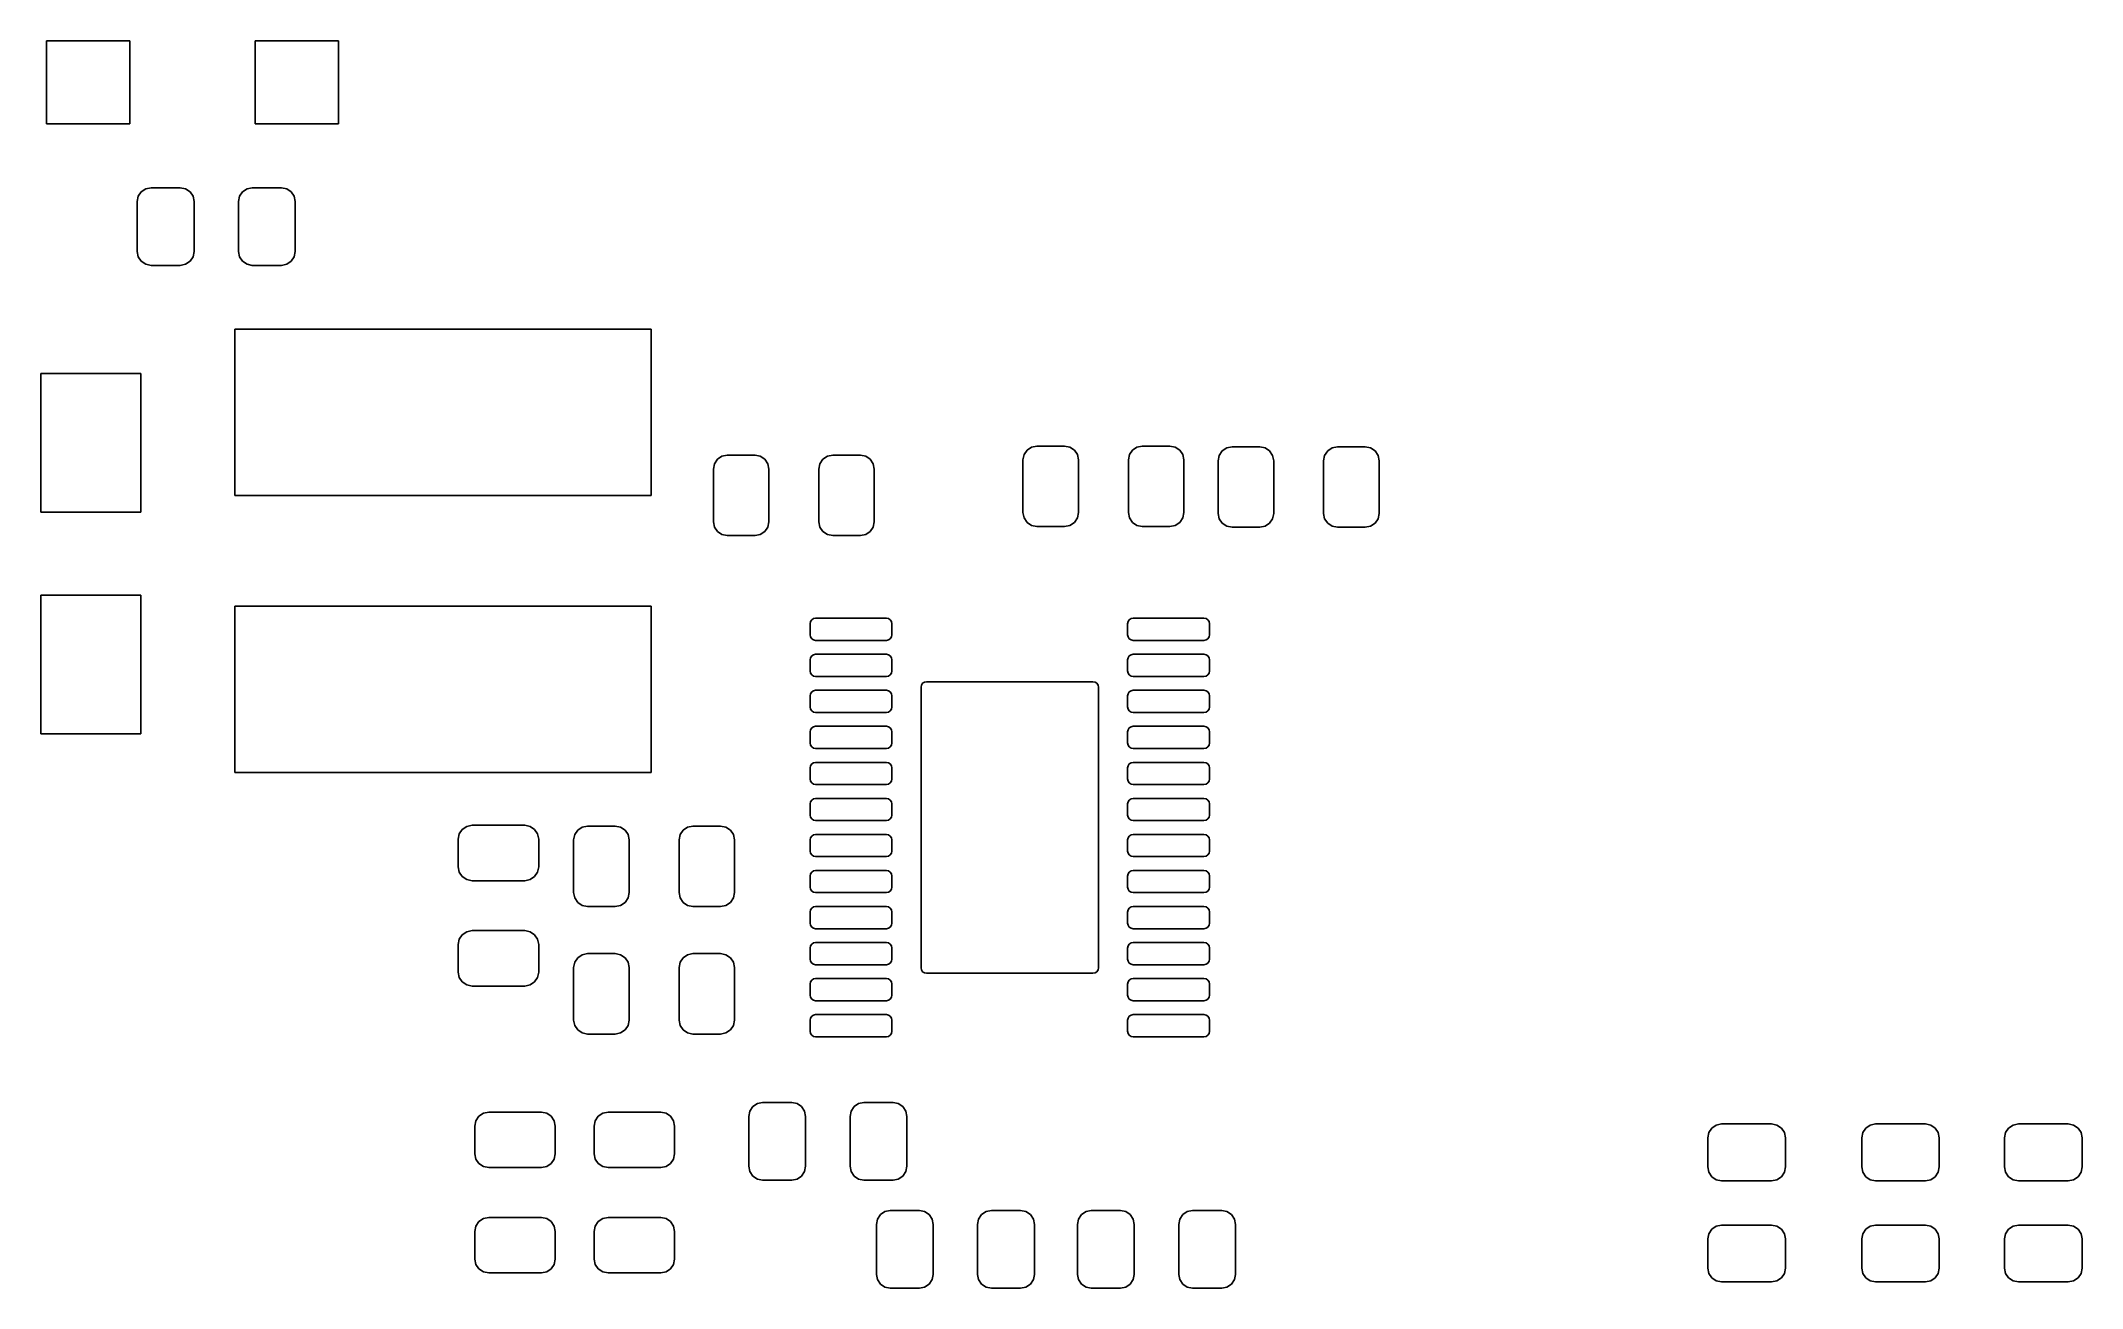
# Model space of a CAD drawing. Extents: x 0.29 to 1.74, y 0.5 to 1.39.
import ezdxf

# ---------------------------------------------------------------- set-up
doc = ezdxf.new("R2010")
doc.units = 0
doc.header["$MEASUREMENT"] = 0
doc.layers.add('BLACK', color=7, linetype='CONTINUOUS')

msp = doc.modelspace()

# ---------------------------------------------------------------- linework, layer by layer
at = {"layer": 'BLACK', "linetype": 'CONTINUOUS'}
for p, q in [((0.296457, 1.32874), (0.296457, 1.3878)), ((0.296457, 1.3878), (0.355512, 1.3878)), ((0.355512, 1.3878), (0.355512, 1.32874)), ((0.444488, 1.32874), (0.444488, 1.3878)), ((0.444488, 1.3878), (0.503543, 1.3878)), ((0.503543, 1.3878), (0.503543, 1.32874)), ((0.355512, 1.32874), (0.296457, 1.32874)), ((0.503543, 1.32874), (0.444488, 1.32874)), ((0.360728, 1.27362), (0.361478, 1.27739)), ((0.361478, 1.27739), (0.363611, 1.28058)), ((0.363611, 1.28058), (0.366804, 1.28272)), ((0.366804, 1.28272), (0.370571, 1.28346)), ((0.370571, 1.28346), (0.39124, 1.28346)), ((0.39124, 1.28346), (0.395007, 1.28272)), ((0.395007, 1.28272), (0.3982, 1.28058)), ((0.3982, 1.28058), (0.400333, 1.27739)), ((0.400333, 1.27739), (0.401083, 1.27362)), ((0.432579, 1.27362), (0.433328, 1.27739)), ((0.433328, 1.27739), (0.435462, 1.28058)), ((0.435462, 1.28058), (0.438655, 1.28272)), ((0.438655, 1.28272), (0.442421, 1.28346)), ((0.442421, 1.28346), (0.463091, 1.28346)), ((0.463091, 1.28346), (0.466857, 1.28272)), ((0.466857, 1.28272), (0.47005, 1.28058)), ((0.47005, 1.28058), (0.472184, 1.27739)), ((0.472184, 1.27739), (0.472933, 1.27362)), ((0.360728, 1.23819), (0.360728, 1.27362)), ((0.401083, 1.27362), (0.401083, 1.23819)), ((0.432579, 1.23819), (0.432579, 1.27362)), ((0.472933, 1.27362), (0.472933, 1.23819)), ((0.361478, 1.23442), (0.360728, 1.23819)), ((0.363611, 1.23123), (0.361478, 1.23442)), ((0.400333, 1.23442), (0.3982, 1.23123)), ((0.401083, 1.23819), (0.400333, 1.23442)), ((0.433328, 1.23442), (0.432579, 1.23819)), ((0.435462, 1.23123), (0.433328, 1.23442)), ((0.472184, 1.23442), (0.47005, 1.23123)), ((0.472933, 1.23819), (0.472184, 1.23442)), ((0.366804, 1.2291), (0.363611, 1.23123)), ((0.370571, 1.22835), (0.366804, 1.2291)), ((0.39124, 1.22835), (0.370571, 1.22835)), ((0.395007, 1.2291), (0.39124, 1.22835)), ((0.3982, 1.23123), (0.395007, 1.2291)), ((0.438655, 1.2291), (0.435462, 1.23123)), ((0.442421, 1.22835), (0.438655, 1.2291)), ((0.463091, 1.22835), (0.442421, 1.22835)), ((0.466857, 1.2291), (0.463091, 1.22835)), ((0.47005, 1.23123), (0.466857, 1.2291)), ((0.430118, 1.06496), (0.430118, 1.18307)), ((0.430118, 1.18307), (0.725394, 1.18307)), ((0.725394, 1.18307), (0.725394, 1.06496)), ((0.292323, 1.05315), (0.292323, 1.15157)), ((0.292323, 1.15157), (0.363189, 1.15157)), ((0.363189, 1.15157), (0.363189, 1.05315)), ((0.769685, 1.08366), (0.770434, 1.08743)), ((0.770434, 1.08743), (0.772568, 1.09062)), ((0.772568, 1.09062), (0.775761, 1.09275)), ((0.775761, 1.09275), (0.779528, 1.0935)), ((0.779528, 1.0935), (0.799213, 1.0935)), ((0.799213, 1.0935), (0.802979, 1.09275)), ((0.802979, 1.09275), (0.806172, 1.09062)), ((0.806172, 1.09062), (0.808306, 1.08743)), ((0.808306, 1.08743), (0.809055, 1.08366)), ((0.844488, 1.08366), (0.845237, 1.08743)), ((0.845237, 1.08743), (0.847371, 1.09062)), ((0.847371, 1.09062), (0.850564, 1.09275)), ((0.850564, 1.09275), (0.854331, 1.0935)), ((0.854331, 1.0935), (0.874016, 1.0935)), ((0.874016, 1.0935), (0.877782, 1.09275)), ((0.877782, 1.09275), (0.880975, 1.09062)), ((0.880975, 1.09062), (0.883109, 1.08743)), ((0.883109, 1.08743), (0.883858, 1.08366)), ((0.98937, 1.09016), (0.990119, 1.09392)), ((0.98937, 1.05276), (0.98937, 1.09016)), ((0.990119, 1.09392), (0.992253, 1.09712)), ((0.992253, 1.09712), (0.995446, 1.09925)), ((0.995446, 1.09925), (0.999213, 1.1)), ((0.999213, 1.1), (1.0189, 1.1)), ((1.0189, 1.1), (1.02266, 1.09925)), ((1.02266, 1.09925), (1.02586, 1.09712)), ((1.02586, 1.09712), (1.02799, 1.09392)), ((1.02799, 1.09392), (1.02874, 1.09016)), ((1.02874, 1.09016), (1.02874, 1.05276)), ((1.06417, 1.09016), (1.06492, 1.09392)), ((1.06417, 1.05276), (1.06417, 1.09016)), ((1.06492, 1.09392), (1.06706, 1.09712)), ((1.06706, 1.09712), (1.07025, 1.09925)), ((1.07025, 1.09925), (1.07402, 1.1)), ((1.07402, 1.1), (1.0937, 1.1)), ((1.0937, 1.1), (1.09747, 1.09925)), ((1.09747, 1.09925), (1.10066, 1.09712)), ((1.10066, 1.09712), (1.10279, 1.09392)), ((1.10279, 1.09392), (1.10354, 1.09016)), ((1.10354, 1.09016), (1.10354, 1.05276)), ((1.12795, 1.08957), (1.1287, 1.09333)), ((1.12795, 1.05217), (1.12795, 1.08957)), ((1.1287, 1.09333), (1.13084, 1.09653)), ((1.13084, 1.09653), (1.13403, 1.09866)), ((1.13403, 1.09866), (1.1378, 1.09941)), ((1.1378, 1.09941), (1.15748, 1.09941)), ((1.15748, 1.09941), (1.16125, 1.09866)), ((1.16125, 1.09866), (1.16444, 1.09653)), ((1.16444, 1.09653), (1.16657, 1.09333)), ((1.16657, 1.09333), (1.16732, 1.08957)), ((1.16732, 1.08957), (1.16732, 1.05217)), ((1.20276, 1.08957), (1.20351, 1.09333)), ((1.20276, 1.05217), (1.20276, 1.08957)), ((1.20351, 1.09333), (1.20564, 1.09653)), ((1.20564, 1.09653), (1.20883, 1.09866)), ((1.20883, 1.09866), (1.2126, 1.09941)), ((1.2126, 1.09941), (1.23228, 1.09941)), ((1.23228, 1.09941), (1.23605, 1.09866)), ((1.23605, 1.09866), (1.23924, 1.09653)), ((1.23924, 1.09653), (1.24138, 1.09333)), ((1.24138, 1.09333), (1.24213, 1.08957)), ((1.24213, 1.08957), (1.24213, 1.05217)), ((0.769685, 1.04626), (0.769685, 1.08366)), ((0.809055, 1.08366), (0.809055, 1.04626)), ((0.844488, 1.04626), (0.844488, 1.08366)), ((0.883858, 1.08366), (0.883858, 1.04626)), ((0.725394, 1.06496), (0.430118, 1.06496)), ((0.363189, 1.05315), (0.292323, 1.05315)), ((0.770434, 1.04249), (0.769685, 1.04626)), ((0.809055, 1.04626), (0.808306, 1.04249)), ((0.845237, 1.04249), (0.844488, 1.04626)), ((0.883858, 1.04626), (0.883109, 1.04249)), ((0.990119, 1.04899), (0.98937, 1.05276)), ((0.992253, 1.0458), (0.990119, 1.04899)), ((0.995446, 1.04366), (0.992253, 1.0458)), ((0.999213, 1.04291), (0.995446, 1.04366)), ((1.02266, 1.04366), (1.0189, 1.04291)), ((1.02586, 1.0458), (1.02266, 1.04366)), ((1.02799, 1.04899), (1.02586, 1.0458)), ((1.02874, 1.05276), (1.02799, 1.04899)), ((1.06492, 1.04899), (1.06417, 1.05276)), ((1.06706, 1.0458), (1.06492, 1.04899)), ((1.07025, 1.04366), (1.06706, 1.0458)), ((1.07402, 1.04291), (1.07025, 1.04366)), ((1.09747, 1.04366), (1.0937, 1.04291)), ((1.10066, 1.0458), (1.09747, 1.04366)), ((1.10279, 1.04899), (1.10066, 1.0458)), ((1.10354, 1.05276), (1.10279, 1.04899)), ((1.1287, 1.0484), (1.12795, 1.05217)), ((1.13084, 1.04521), (1.1287, 1.0484)), ((1.13403, 1.04307), (1.13084, 1.04521)), ((1.16444, 1.04521), (1.16125, 1.04307)), ((1.16657, 1.0484), (1.16444, 1.04521)), ((1.16732, 1.05217), (1.16657, 1.0484)), ((1.20351, 1.0484), (1.20276, 1.05217)), ((1.20564, 1.04521), (1.20351, 1.0484)), ((1.20883, 1.04307), (1.20564, 1.04521)), ((1.23924, 1.04521), (1.23605, 1.04307)), ((1.24138, 1.0484), (1.23924, 1.04521)), ((1.24213, 1.05217), (1.24138, 1.0484)), ((0.772568, 1.0393), (0.770434, 1.04249)), ((0.775761, 1.03717), (0.772568, 1.0393)), ((0.779528, 1.03642), (0.775761, 1.03717)), ((0.799213, 1.03642), (0.779528, 1.03642)), ((0.802979, 1.03717), (0.799213, 1.03642)), ((0.806172, 1.0393), (0.802979, 1.03717)), ((0.808306, 1.04249), (0.806172, 1.0393)), ((0.847371, 1.0393), (0.845237, 1.04249)), ((0.850564, 1.03717), (0.847371, 1.0393)), ((0.854331, 1.03642), (0.850564, 1.03717)), ((0.874016, 1.03642), (0.854331, 1.03642)), ((0.877782, 1.03717), (0.874016, 1.03642)), ((0.880975, 1.0393), (0.877782, 1.03717)), ((0.883109, 1.04249), (0.880975, 1.0393)), ((1.0189, 1.04291), (0.999213, 1.04291)), ((1.0937, 1.04291), (1.07402, 1.04291)), ((1.1378, 1.04232), (1.13403, 1.04307)), ((1.15748, 1.04232), (1.1378, 1.04232)), ((1.16125, 1.04307), (1.15748, 1.04232)), ((1.2126, 1.04232), (1.20883, 1.04307)), ((1.23228, 1.04232), (1.2126, 1.04232)), ((1.23605, 1.04307), (1.23228, 1.04232)), ((0.292323, 0.895669), (0.292323, 0.994094)), ((0.292323, 0.994094), (0.363189, 0.994094)), ((0.363189, 0.994094), (0.363189, 0.895669)), ((0.430118, 0.86811), (0.430118, 0.98622)), ((0.430118, 0.98622), (0.725394, 0.98622)), ((0.725394, 0.98622), (0.725394, 0.86811)), ((0.838287, 0.973819), (0.838587, 0.975326)), ((0.838287, 0.965945), (0.838287, 0.973819)), ((0.838587, 0.975326), (0.839441, 0.976603)), ((0.839441, 0.976603), (0.840718, 0.977456)), ((0.840718, 0.977456), (0.842224, 0.977756)), ((0.842224, 0.977756), (0.892421, 0.977756)), ((0.892421, 0.977756), (0.893928, 0.977456)), ((0.893928, 0.977456), (0.895205, 0.976603)), ((0.895205, 0.976603), (0.896059, 0.975326)), ((0.896059, 0.975326), (0.896358, 0.973819)), ((0.896358, 0.973819), (0.896358, 0.965945)), ((1.06368, 0.973819), (1.06398, 0.975326)), ((1.06368, 0.965945), (1.06368, 0.973819)), ((1.06398, 0.975326), (1.06483, 0.976603)), ((1.06483, 0.976603), (1.06611, 0.977456)), ((1.06611, 0.977456), (1.06762, 0.977756)), ((1.06762, 0.977756), (1.11781, 0.977756)), ((1.11781, 0.977756), (1.11932, 0.977456)), ((1.11932, 0.977456), (1.1206, 0.976603)), ((1.1206, 0.976603), (1.12145, 0.975326)), ((1.12145, 0.975326), (1.12175, 0.973819)), ((1.12175, 0.973819), (1.12175, 0.965945)), ((0.838587, 0.964438), (0.838287, 0.965945)), ((0.839441, 0.963161), (0.838587, 0.964438)), ((0.840718, 0.962308), (0.839441, 0.963161)), ((0.842224, 0.962008), (0.840718, 0.962308)), ((0.892421, 0.962008), (0.842224, 0.962008)), ((0.893928, 0.962308), (0.892421, 0.962008)), ((0.895205, 0.963161), (0.893928, 0.962308)), ((0.896059, 0.964438), (0.895205, 0.963161)), ((0.896358, 0.965945), (0.896059, 0.964438)), ((1.06398, 0.964438), (1.06368, 0.965945)), ((1.06483, 0.963161), (1.06398, 0.964438)), ((1.06611, 0.962308), (1.06483, 0.963161)), ((1.06762, 0.962008), (1.06611, 0.962308)), ((1.11781, 0.962008), (1.06762, 0.962008)), ((1.11932, 0.962308), (1.11781, 0.962008)), ((1.1206, 0.963161), (1.11932, 0.962308)), ((1.12145, 0.964438), (1.1206, 0.963161)), ((1.12175, 0.965945), (1.12145, 0.964438)), ((0.838287, 0.948228), (0.838587, 0.949735)), ((0.838287, 0.940354), (0.838287, 0.948228)), ((0.838587, 0.949735), (0.839441, 0.951012)), ((0.839441, 0.951012), (0.840718, 0.951866)), ((0.840718, 0.951866), (0.842224, 0.952165)), ((0.842224, 0.952165), (0.892421, 0.952165)), ((0.892421, 0.952165), (0.893928, 0.951866)), ((0.893928, 0.951866), (0.895205, 0.951012)), ((0.895205, 0.951012), (0.896059, 0.949735)), ((0.896059, 0.949735), (0.896358, 0.948228)), ((0.896358, 0.948228), (0.896358, 0.940354)), ((1.06368, 0.948228), (1.06398, 0.949735)), ((1.06368, 0.940354), (1.06368, 0.948228)), ((1.06398, 0.949735), (1.06483, 0.951012)), ((1.06483, 0.951012), (1.06611, 0.951866)), ((1.06611, 0.951866), (1.06762, 0.952165)), ((1.06762, 0.952165), (1.11781, 0.952165)), ((1.11781, 0.952165), (1.11932, 0.951866)), ((1.11932, 0.951866), (1.1206, 0.951012)), ((1.1206, 0.951012), (1.12145, 0.949735)), ((1.12145, 0.949735), (1.12175, 0.948228)), ((1.12175, 0.948228), (1.12175, 0.940354)), ((0.838587, 0.938848), (0.838287, 0.940354)), ((0.839441, 0.93757), (0.838587, 0.938848)), ((0.840718, 0.936717), (0.839441, 0.93757)), ((0.842224, 0.936417), (0.840718, 0.936717)), ((0.892421, 0.936417), (0.842224, 0.936417)), ((0.893928, 0.936717), (0.892421, 0.936417)), ((0.895205, 0.93757), (0.893928, 0.936717)), ((0.896059, 0.938848), (0.895205, 0.93757)), ((0.896358, 0.940354), (0.896059, 0.938848)), ((0.917028, 0.92874), (0.917327, 0.930247)), ((0.917028, 0.729528), (0.917028, 0.92874)), ((0.917327, 0.930247), (0.918181, 0.931524)), ((0.918181, 0.931524), (0.919458, 0.932377)), ((0.919458, 0.932377), (0.920965, 0.932677)), ((0.920965, 0.932677), (1.03907, 0.932677)), ((1.03907, 0.932677), (1.04058, 0.932377)), ((1.04058, 0.932377), (1.04186, 0.931524)), ((1.04186, 0.931524), (1.04271, 0.930247)), ((1.04271, 0.930247), (1.04301, 0.92874)), ((1.04301, 0.92874), (1.04301, 0.729528)), ((1.06398, 0.938848), (1.06368, 0.940354)), ((1.06483, 0.93757), (1.06398, 0.938848)), ((1.06611, 0.936717), (1.06483, 0.93757)), ((1.06762, 0.936417), (1.06611, 0.936717)), ((1.11781, 0.936417), (1.06762, 0.936417)), ((1.11932, 0.936717), (1.11781, 0.936417)), ((1.1206, 0.93757), (1.11932, 0.936717)), ((1.12145, 0.938848), (1.1206, 0.93757)), ((1.12175, 0.940354), (1.12145, 0.938848)), ((0.838287, 0.922638), (0.838587, 0.924144)), ((0.838287, 0.914764), (0.838287, 0.922638)), ((0.838587, 0.913257), (0.838287, 0.914764)), ((0.838587, 0.924144), (0.839441, 0.925422)), ((0.839441, 0.91198), (0.838587, 0.913257)), ((0.839441, 0.925422), (0.840718, 0.926275)), ((0.840718, 0.926275), (0.842224, 0.926575)), ((0.842224, 0.926575), (0.892421, 0.926575)), ((0.892421, 0.926575), (0.893928, 0.926275)), ((0.893928, 0.926275), (0.895205, 0.925422)), ((0.895205, 0.925422), (0.896059, 0.924144)), ((0.896059, 0.913257), (0.895205, 0.91198)), ((0.896059, 0.924144), (0.896358, 0.922638)), ((0.896358, 0.914764), (0.896059, 0.913257)), ((0.896358, 0.922638), (0.896358, 0.914764)), ((1.06368, 0.922638), (1.06398, 0.924144)), ((1.06368, 0.914764), (1.06368, 0.922638)), ((1.06398, 0.913257), (1.06368, 0.914764)), ((1.06398, 0.924144), (1.06483, 0.925422)), ((1.06483, 0.91198), (1.06398, 0.913257)), ((1.06483, 0.925422), (1.06611, 0.926275)), ((1.06611, 0.926275), (1.06762, 0.926575)), ((1.06762, 0.926575), (1.11781, 0.926575)), ((1.11781, 0.926575), (1.11932, 0.926275)), ((1.11932, 0.926275), (1.1206, 0.925422)), ((1.1206, 0.925422), (1.12145, 0.924144)), ((1.12145, 0.913257), (1.1206, 0.91198)), ((1.12145, 0.924144), (1.12175, 0.922638)), ((1.12175, 0.914764), (1.12145, 0.913257)), ((1.12175, 0.922638), (1.12175, 0.914764)), ((0.838287, 0.897047), (0.838587, 0.898554)), ((0.838587, 0.898554), (0.839441, 0.899831)), ((0.840718, 0.911126), (0.839441, 0.91198)), ((0.839441, 0.899831), (0.840718, 0.900685)), ((0.842224, 0.910827), (0.840718, 0.911126)), ((0.840718, 0.900685), (0.842224, 0.900984)), ((0.892421, 0.910827), (0.842224, 0.910827)), ((0.842224, 0.900984), (0.892421, 0.900984)), ((0.893928, 0.911126), (0.892421, 0.910827)), ((0.892421, 0.900984), (0.893928, 0.900685)), ((0.895205, 0.91198), (0.893928, 0.911126)), ((0.893928, 0.900685), (0.895205, 0.899831)), ((0.895205, 0.899831), (0.896059, 0.898554)), ((0.896059, 0.898554), (0.896358, 0.897047)), ((1.06368, 0.897047), (1.06398, 0.898554)), ((1.06398, 0.898554), (1.06483, 0.899831)), ((1.06611, 0.911126), (1.06483, 0.91198)), ((1.06483, 0.899831), (1.06611, 0.900685)), ((1.06762, 0.910827), (1.06611, 0.911126)), ((1.06611, 0.900685), (1.06762, 0.900984)), ((1.11781, 0.910827), (1.06762, 0.910827)), ((1.06762, 0.900984), (1.11781, 0.900984)), ((1.11932, 0.911126), (1.11781, 0.910827)), ((1.11781, 0.900984), (1.11932, 0.900685)), ((1.1206, 0.91198), (1.11932, 0.911126)), ((1.11932, 0.900685), (1.1206, 0.899831)), ((1.1206, 0.899831), (1.12145, 0.898554)), ((1.12145, 0.898554), (1.12175, 0.897047)), ((0.363189, 0.895669), (0.292323, 0.895669)), ((0.838287, 0.889173), (0.838287, 0.897047)), ((0.838587, 0.887667), (0.838287, 0.889173)), ((0.839441, 0.886389), (0.838587, 0.887667)), ((0.840718, 0.885536), (0.839441, 0.886389)), ((0.842224, 0.885236), (0.840718, 0.885536)), ((0.892421, 0.885236), (0.842224, 0.885236)), ((0.893928, 0.885536), (0.892421, 0.885236)), ((0.895205, 0.886389), (0.893928, 0.885536)), ((0.896059, 0.887667), (0.895205, 0.886389)), ((0.896358, 0.889173), (0.896059, 0.887667)), ((0.896358, 0.897047), (0.896358, 0.889173)), ((1.06368, 0.889173), (1.06368, 0.897047)), ((1.06398, 0.887667), (1.06368, 0.889173)), ((1.06483, 0.886389), (1.06398, 0.887667)), ((1.06611, 0.885536), (1.06483, 0.886389)), ((1.06762, 0.885236), (1.06611, 0.885536)), ((1.11781, 0.885236), (1.06762, 0.885236)), ((1.11932, 0.885536), (1.11781, 0.885236)), ((1.1206, 0.886389), (1.11932, 0.885536)), ((1.12145, 0.887667), (1.1206, 0.886389)), ((1.12175, 0.889173), (1.12145, 0.887667)), ((1.12175, 0.897047), (1.12175, 0.889173)), ((0.838287, 0.871457), (0.838587, 0.872963)), ((0.838287, 0.863583), (0.838287, 0.871457)), ((0.838587, 0.872963), (0.839441, 0.874241)), ((0.839441, 0.874241), (0.840718, 0.875094)), ((0.840718, 0.875094), (0.842224, 0.875394)), ((0.842224, 0.875394), (0.892421, 0.875394)), ((0.892421, 0.875394), (0.893928, 0.875094)), ((0.893928, 0.875094), (0.895205, 0.874241)), ((0.895205, 0.874241), (0.896059, 0.872963)), ((0.896059, 0.872963), (0.896358, 0.871457)), ((0.896358, 0.871457), (0.896358, 0.863583)), ((1.06368, 0.871457), (1.06398, 0.872963)), ((1.06368, 0.863583), (1.06368, 0.871457)), ((1.06398, 0.872963), (1.06483, 0.874241)), ((1.06483, 0.874241), (1.06611, 0.875094)), ((1.06611, 0.875094), (1.06762, 0.875394)), ((1.06762, 0.875394), (1.11781, 0.875394)), ((1.11781, 0.875394), (1.11932, 0.875094)), ((1.11932, 0.875094), (1.1206, 0.874241)), ((1.1206, 0.874241), (1.12145, 0.872963)), ((1.12145, 0.872963), (1.12175, 0.871457)), ((1.12175, 0.871457), (1.12175, 0.863583)), ((0.725394, 0.86811), (0.430118, 0.86811)), ((0.838587, 0.862076), (0.838287, 0.863583)), ((0.839441, 0.860799), (0.838587, 0.862076)), ((0.840718, 0.859945), (0.839441, 0.860799)), ((0.842224, 0.859646), (0.840718, 0.859945)), ((0.892421, 0.859646), (0.842224, 0.859646)), ((0.893928, 0.859945), (0.892421, 0.859646)), ((0.895205, 0.860799), (0.893928, 0.859945)), ((0.896059, 0.862076), (0.895205, 0.860799)), ((0.896358, 0.863583), (0.896059, 0.862076)), ((1.06398, 0.862076), (1.06368, 0.863583)), ((1.06483, 0.860799), (1.06398, 0.862076)), ((1.06611, 0.859945), (1.06483, 0.860799)), ((1.06762, 0.859646), (1.06611, 0.859945)), ((1.11781, 0.859646), (1.06762, 0.859646)), ((1.11932, 0.859945), (1.11781, 0.859646)), ((1.1206, 0.860799), (1.11932, 0.859945)), ((1.12145, 0.862076), (1.1206, 0.860799)), ((1.12175, 0.863583), (1.12145, 0.862076)), ((0.838287, 0.845866), (0.838587, 0.847373)), ((0.838287, 0.837992), (0.838287, 0.845866)), ((0.838587, 0.847373), (0.839441, 0.84865)), ((0.839441, 0.84865), (0.840718, 0.849503)), ((0.840718, 0.849503), (0.842224, 0.849803)), ((0.842224, 0.849803), (0.892421, 0.849803)), ((0.892421, 0.849803), (0.893928, 0.849503)), ((0.893928, 0.849503), (0.895205, 0.84865)), ((0.895205, 0.84865), (0.896059, 0.847373)), ((0.896059, 0.847373), (0.896358, 0.845866)), ((0.896358, 0.845866), (0.896358, 0.837992)), ((1.06368, 0.845866), (1.06398, 0.847373)), ((1.06368, 0.837992), (1.06368, 0.845866)), ((1.06398, 0.847373), (1.06483, 0.84865)), ((1.06483, 0.84865), (1.06611, 0.849503)), ((1.06611, 0.849503), (1.06762, 0.849803)), ((1.06762, 0.849803), (1.11781, 0.849803)), ((1.11781, 0.849803), (1.11932, 0.849503)), ((1.11932, 0.849503), (1.1206, 0.84865)), ((1.1206, 0.84865), (1.12145, 0.847373)), ((1.12145, 0.847373), (1.12175, 0.845866)), ((1.12175, 0.845866), (1.12175, 0.837992)), ((0.589332, 0.824633), (0.591465, 0.827826)), ((0.591465, 0.827826), (0.594659, 0.829959)), ((0.594659, 0.829959), (0.598425, 0.830709)), ((0.598425, 0.830709), (0.635827, 0.830709)), ((0.635827, 0.830709), (0.639593, 0.829959)), ((0.639593, 0.829959), (0.642786, 0.827826)), ((0.642786, 0.827826), (0.64492, 0.824633)), ((0.671222, 0.824042), (0.673355, 0.827235)), ((0.673355, 0.827235), (0.676548, 0.829369)), ((0.676548, 0.829369), (0.680315, 0.830118)), ((0.680315, 0.830118), (0.7, 0.830118)), ((0.7, 0.830118), (0.703767, 0.829369)), ((0.703767, 0.829369), (0.70696, 0.827235)), ((0.70696, 0.827235), (0.709093, 0.824042)), ((0.746025, 0.824042), (0.748158, 0.827235)), ((0.748158, 0.827235), (0.751352, 0.829369)), ((0.751352, 0.829369), (0.755118, 0.830118)), ((0.755118, 0.830118), (0.774803, 0.830118)), ((0.774803, 0.830118), (0.77857, 0.829369)), ((0.77857, 0.829369), (0.781763, 0.827235)), ((0.781763, 0.827235), (0.783896, 0.824042)), ((0.838587, 0.836486), (0.838287, 0.837992)), ((0.839441, 0.835208), (0.838587, 0.836486)), ((0.840718, 0.834355), (0.839441, 0.835208)), ((0.842224, 0.834055), (0.840718, 0.834355)), ((0.892421, 0.834055), (0.842224, 0.834055)), ((0.893928, 0.834355), (0.892421, 0.834055)), ((0.895205, 0.835208), (0.893928, 0.834355)), ((0.896059, 0.836486), (0.895205, 0.835208)), ((0.896358, 0.837992), (0.896059, 0.836486)), ((1.06398, 0.836486), (1.06368, 0.837992)), ((1.06483, 0.835208), (1.06398, 0.836486)), ((1.06611, 0.834355), (1.06483, 0.835208)), ((1.06762, 0.834055), (1.06611, 0.834355)), ((1.11781, 0.834055), (1.06762, 0.834055)), ((1.11932, 0.834355), (1.11781, 0.834055)), ((1.1206, 0.835208), (1.11932, 0.834355)), ((1.12145, 0.836486), (1.1206, 0.835208)), ((1.12175, 0.837992), (1.12145, 0.836486)), ((0.588583, 0.820866), (0.589332, 0.824633)), ((0.588583, 0.801181), (0.588583, 0.820866)), ((0.64492, 0.824633), (0.645669, 0.820866)), ((0.645669, 0.820866), (0.645669, 0.801181)), ((0.670472, 0.820276), (0.671222, 0.824042)), ((0.670472, 0.782874), (0.670472, 0.820276)), ((0.709093, 0.824042), (0.709843, 0.820276)), ((0.709843, 0.820276), (0.709843, 0.782874)), ((0.745276, 0.820276), (0.746025, 0.824042)), ((0.745276, 0.782874), (0.745276, 0.820276)), ((0.783896, 0.824042), (0.784646, 0.820276)), ((0.784646, 0.820276), (0.784646, 0.782874)), ((0.838287, 0.820276), (0.838587, 0.821782)), ((0.838287, 0.812402), (0.838287, 0.820276)), ((0.838587, 0.810895), (0.838287, 0.812402)), ((0.838587, 0.821782), (0.839441, 0.823059)), ((0.839441, 0.823059), (0.840718, 0.823913)), ((0.840718, 0.823913), (0.842224, 0.824213)), ((0.842224, 0.824213), (0.892421, 0.824213)), ((0.892421, 0.824213), (0.893928, 0.823913)), ((0.893928, 0.823913), (0.895205, 0.823059)), ((0.895205, 0.823059), (0.896059, 0.821782)), ((0.896059, 0.821782), (0.896358, 0.820276)), ((0.896358, 0.812402), (0.896059, 0.810895)), ((0.896358, 0.820276), (0.896358, 0.812402)), ((1.06368, 0.820276), (1.06398, 0.821782)), ((1.06368, 0.812402), (1.06368, 0.820276)), ((1.06398, 0.810895), (1.06368, 0.812402)), ((1.06398, 0.821782), (1.06483, 0.823059)), ((1.06483, 0.823059), (1.06611, 0.823913)), ((1.06611, 0.823913), (1.06762, 0.824213)), ((1.06762, 0.824213), (1.11781, 0.824213)), ((1.11781, 0.824213), (1.11932, 0.823913)), ((1.11932, 0.823913), (1.1206, 0.823059)), ((1.1206, 0.823059), (1.12145, 0.821782)), ((1.12145, 0.821782), (1.12175, 0.820276)), ((1.12175, 0.812402), (1.12145, 0.810895)), ((1.12175, 0.820276), (1.12175, 0.812402)), ((0.589332, 0.797415), (0.588583, 0.801181)), ((0.591465, 0.794221), (0.589332, 0.797415)), ((0.64492, 0.797415), (0.642786, 0.794221)), ((0.645669, 0.801181), (0.64492, 0.797415)), ((0.839441, 0.809618), (0.838587, 0.810895)), ((0.838587, 0.796192), (0.839441, 0.797469)), ((0.840718, 0.808764), (0.839441, 0.809618)), ((0.839441, 0.797469), (0.840718, 0.798322)), ((0.842224, 0.808465), (0.840718, 0.808764)), ((0.840718, 0.798322), (0.842224, 0.798622)), ((0.892421, 0.808465), (0.842224, 0.808465)), ((0.842224, 0.798622), (0.892421, 0.798622)), ((0.893928, 0.808764), (0.892421, 0.808465)), ((0.892421, 0.798622), (0.893928, 0.798322)), ((0.895205, 0.809618), (0.893928, 0.808764)), ((0.893928, 0.798322), (0.895205, 0.797469)), ((0.896059, 0.810895), (0.895205, 0.809618)), ((0.895205, 0.797469), (0.896059, 0.796192)), ((1.06483, 0.809618), (1.06398, 0.810895)), ((1.06398, 0.796192), (1.06483, 0.797469)), ((1.06611, 0.808764), (1.06483, 0.809618)), ((1.06483, 0.797469), (1.06611, 0.798322)), ((1.06762, 0.808465), (1.06611, 0.808764)), ((1.06611, 0.798322), (1.06762, 0.798622)), ((1.11781, 0.808465), (1.06762, 0.808465)), ((1.06762, 0.798622), (1.11781, 0.798622)), ((1.11932, 0.808764), (1.11781, 0.808465)), ((1.11781, 0.798622), (1.11932, 0.798322)), ((1.1206, 0.809618), (1.11932, 0.808764)), ((1.11932, 0.798322), (1.1206, 0.797469)), ((1.12145, 0.810895), (1.1206, 0.809618)), ((1.1206, 0.797469), (1.12145, 0.796192)), ((0.594659, 0.792088), (0.591465, 0.794221)), ((0.598425, 0.791339), (0.594659, 0.792088)), ((0.635827, 0.791339), (0.598425, 0.791339)), ((0.639593, 0.792088), (0.635827, 0.791339)), ((0.642786, 0.794221), (0.639593, 0.792088)), ((0.671222, 0.779107), (0.670472, 0.782874)), ((0.709843, 0.782874), (0.709093, 0.779107)), ((0.746025, 0.779107), (0.745276, 0.782874)), ((0.784646, 0.782874), (0.783896, 0.779107)), ((0.838287, 0.794685), (0.838587, 0.796192)), ((0.838287, 0.786811), (0.838287, 0.794685)), ((0.838587, 0.785304), (0.838287, 0.786811)), ((0.839441, 0.784027), (0.838587, 0.785304)), ((0.840718, 0.783174), (0.839441, 0.784027)), ((0.842224, 0.782874), (0.840718, 0.783174)), ((0.892421, 0.782874), (0.842224, 0.782874)), ((0.893928, 0.783174), (0.892421, 0.782874)), ((0.895205, 0.784027), (0.893928, 0.783174)), ((0.896059, 0.785304), (0.895205, 0.784027)), ((0.896059, 0.796192), (0.896358, 0.794685)), ((0.896358, 0.786811), (0.896059, 0.785304)), ((0.896358, 0.794685), (0.896358, 0.786811)), ((1.06368, 0.794685), (1.06398, 0.796192)), ((1.06368, 0.786811), (1.06368, 0.794685)), ((1.06398, 0.785304), (1.06368, 0.786811)), ((1.06483, 0.784027), (1.06398, 0.785304)), ((1.06611, 0.783174), (1.06483, 0.784027)), ((1.06762, 0.782874), (1.06611, 0.783174)), ((1.11781, 0.782874), (1.06762, 0.782874)), ((1.11932, 0.783174), (1.11781, 0.782874)), ((1.1206, 0.784027), (1.11932, 0.783174)), ((1.12145, 0.785304), (1.1206, 0.784027)), ((1.12145, 0.796192), (1.12175, 0.794685)), ((1.12175, 0.786811), (1.12145, 0.785304)), ((1.12175, 0.794685), (1.12175, 0.786811)), ((0.673355, 0.775914), (0.671222, 0.779107)), ((0.676548, 0.773781), (0.673355, 0.775914)), ((0.680315, 0.773031), (0.676548, 0.773781)), ((0.7, 0.773031), (0.680315, 0.773031)), ((0.703767, 0.773781), (0.7, 0.773031)), ((0.70696, 0.775914), (0.703767, 0.773781)), ((0.709093, 0.779107), (0.70696, 0.775914)), ((0.748158, 0.775914), (0.746025, 0.779107)), ((0.751352, 0.773781), (0.748158, 0.775914)), ((0.755118, 0.773031), (0.751352, 0.773781)), ((0.774803, 0.773031), (0.755118, 0.773031)), ((0.77857, 0.773781), (0.774803, 0.773031)), ((0.781763, 0.775914), (0.77857, 0.773781)), ((0.783896, 0.779107), (0.781763, 0.775914)), ((0.838287, 0.769094), (0.838587, 0.770601)), ((0.838287, 0.76122), (0.838287, 0.769094)), ((0.838587, 0.770601), (0.839441, 0.771878)), ((0.839441, 0.771878), (0.840718, 0.772732)), ((0.840718, 0.772732), (0.842224, 0.773031)), ((0.842224, 0.773031), (0.892421, 0.773031)), ((0.892421, 0.773031), (0.893928, 0.772732)), ((0.893928, 0.772732), (0.895205, 0.771878)), ((0.895205, 0.771878), (0.896059, 0.770601)), ((0.896059, 0.770601), (0.896358, 0.769094)), ((0.896358, 0.769094), (0.896358, 0.76122)), ((1.06368, 0.769094), (1.06398, 0.770601)), ((1.06368, 0.76122), (1.06368, 0.769094)), ((1.06398, 0.770601), (1.06483, 0.771878)), ((1.06483, 0.771878), (1.06611, 0.772732)), ((1.06611, 0.772732), (1.06762, 0.773031)), ((1.06762, 0.773031), (1.11781, 0.773031)), ((1.11781, 0.773031), (1.11932, 0.772732)), ((1.11932, 0.772732), (1.1206, 0.771878)), ((1.1206, 0.771878), (1.12145, 0.770601)), ((1.12145, 0.770601), (1.12175, 0.769094)), ((1.12175, 0.769094), (1.12175, 0.76122)), ((0.591465, 0.753023), (0.594659, 0.755156)), ((0.594659, 0.755156), (0.598425, 0.755906)), ((0.598425, 0.755906), (0.635827, 0.755906)), ((0.635827, 0.755906), (0.639593, 0.755156)), ((0.639593, 0.755156), (0.642786, 0.753023)), ((0.838587, 0.759714), (0.838287, 0.76122)), ((0.839441, 0.758437), (0.838587, 0.759714)), ((0.840718, 0.757583), (0.839441, 0.758437)), ((0.842224, 0.757283), (0.840718, 0.757583)), ((0.892421, 0.757283), (0.842224, 0.757283)), ((0.893928, 0.757583), (0.892421, 0.757283)), ((0.895205, 0.758437), (0.893928, 0.757583)), ((0.896059, 0.759714), (0.895205, 0.758437)), ((0.896358, 0.76122), (0.896059, 0.759714)), ((1.06398, 0.759714), (1.06368, 0.76122)), ((1.06483, 0.758437), (1.06398, 0.759714)), ((1.06611, 0.757583), (1.06483, 0.758437)), ((1.06762, 0.757283), (1.06611, 0.757583)), ((1.11781, 0.757283), (1.06762, 0.757283)), ((1.11932, 0.757583), (1.11781, 0.757283)), ((1.1206, 0.758437), (1.11932, 0.757583)), ((1.12145, 0.759714), (1.1206, 0.758437)), ((1.12175, 0.76122), (1.12145, 0.759714)), ((0.588583, 0.746063), (0.589332, 0.74983)), ((0.588583, 0.726378), (0.588583, 0.746063)), ((0.589332, 0.74983), (0.591465, 0.753023)), ((0.642786, 0.753023), (0.64492, 0.74983)), ((0.64492, 0.74983), (0.645669, 0.746063)), ((0.645669, 0.746063), (0.645669, 0.726378)), ((0.676548, 0.738818), (0.680315, 0.739567)), ((0.680315, 0.739567), (0.7, 0.739567)), ((0.7, 0.739567), (0.703767, 0.738818)), ((0.751352, 0.738818), (0.755118, 0.739567)), ((0.755118, 0.739567), (0.774803, 0.739567)), ((0.774803, 0.739567), (0.77857, 0.738818)), ((0.838287, 0.743504), (0.838587, 0.745011)), ((0.838287, 0.73563), (0.838287, 0.743504)), ((0.838587, 0.745011), (0.839441, 0.746288)), ((0.839441, 0.746288), (0.840718, 0.747141)), ((0.840718, 0.747141), (0.842224, 0.747441)), ((0.842224, 0.747441), (0.892421, 0.747441)), ((0.892421, 0.747441), (0.893928, 0.747141)), ((0.893928, 0.747141), (0.895205, 0.746288)), ((0.895205, 0.746288), (0.896059, 0.745011)), ((0.896059, 0.745011), (0.896358, 0.743504)), ((0.896358, 0.743504), (0.896358, 0.73563)), ((1.06368, 0.743504), (1.06398, 0.745011)), ((1.06368, 0.73563), (1.06368, 0.743504)), ((1.06398, 0.745011), (1.06483, 0.746288)), ((1.06483, 0.746288), (1.06611, 0.747141)), ((1.06611, 0.747141), (1.06762, 0.747441)), ((1.06762, 0.747441), (1.11781, 0.747441)), ((1.11781, 0.747441), (1.11932, 0.747141)), ((1.11932, 0.747141), (1.1206, 0.746288)), ((1.1206, 0.746288), (1.12145, 0.745011)), ((1.12145, 0.745011), (1.12175, 0.743504)), ((1.12175, 0.743504), (1.12175, 0.73563)), ((0.589332, 0.722611), (0.588583, 0.726378)), ((0.645669, 0.726378), (0.64492, 0.722611)), ((0.670472, 0.729724), (0.671222, 0.733491)), ((0.670472, 0.692323), (0.670472, 0.729724)), ((0.671222, 0.733491), (0.673355, 0.736684)), ((0.673355, 0.736684), (0.676548, 0.738818)), ((0.703767, 0.738818), (0.70696, 0.736684)), ((0.70696, 0.736684), (0.709093, 0.733491)), ((0.709093, 0.733491), (0.709843, 0.729724)), ((0.709843, 0.729724), (0.709843, 0.692323)), ((0.745276, 0.729724), (0.746025, 0.733491)), ((0.745276, 0.692323), (0.745276, 0.729724)), ((0.746025, 0.733491), (0.748158, 0.736684)), ((0.748158, 0.736684), (0.751352, 0.738818)), ((0.77857, 0.738818), (0.781763, 0.736684)), ((0.781763, 0.736684), (0.783896, 0.733491)), ((0.783896, 0.733491), (0.784646, 0.729724)), ((0.784646, 0.729724), (0.784646, 0.692323)), ((0.838587, 0.734123), (0.838287, 0.73563)), ((0.839441, 0.732846), (0.838587, 0.734123)), ((0.840718, 0.731993), (0.839441, 0.732846)), ((0.842224, 0.731693), (0.840718, 0.731993)), ((0.892421, 0.731693), (0.842224, 0.731693)), ((0.893928, 0.731993), (0.892421, 0.731693)), ((0.895205, 0.732846), (0.893928, 0.731993)), ((0.896059, 0.734123), (0.895205, 0.732846)), ((0.896358, 0.73563), (0.896059, 0.734123)), ((0.917327, 0.728021), (0.917028, 0.729528)), ((0.918181, 0.726744), (0.917327, 0.728021)), ((0.919458, 0.72589), (0.918181, 0.726744)), ((0.920965, 0.725591), (0.919458, 0.72589)), ((1.03907, 0.725591), (0.920965, 0.725591)), ((1.04058, 0.72589), (1.03907, 0.725591)), ((1.04186, 0.726744), (1.04058, 0.72589)), ((1.04271, 0.728021), (1.04186, 0.726744)), ((1.04301, 0.729528), (1.04271, 0.728021)), ((1.06398, 0.734123), (1.06368, 0.73563)), ((1.06483, 0.732846), (1.06398, 0.734123)), ((1.06611, 0.731993), (1.06483, 0.732846)), ((1.06762, 0.731693), (1.06611, 0.731993)), ((1.11781, 0.731693), (1.06762, 0.731693)), ((1.11932, 0.731993), (1.11781, 0.731693)), ((1.1206, 0.732846), (1.11932, 0.731993)), ((1.12145, 0.734123), (1.1206, 0.732846)), ((1.12175, 0.73563), (1.12145, 0.734123)), ((0.591465, 0.719418), (0.589332, 0.722611)), ((0.594659, 0.717285), (0.591465, 0.719418)), ((0.598425, 0.716535), (0.594659, 0.717285)), ((0.635827, 0.716535), (0.598425, 0.716535)), ((0.639593, 0.717285), (0.635827, 0.716535)), ((0.642786, 0.719418), (0.639593, 0.717285)), ((0.64492, 0.722611), (0.642786, 0.719418)), ((0.838287, 0.717913), (0.838587, 0.71942)), ((0.838287, 0.710039), (0.838287, 0.717913)), ((0.838587, 0.708533), (0.838287, 0.710039)), ((0.838587, 0.71942), (0.839441, 0.720697)), ((0.839441, 0.720697), (0.840718, 0.721551)), ((0.840718, 0.721551), (0.842224, 0.72185)), ((0.842224, 0.72185), (0.892421, 0.72185)), ((0.892421, 0.72185), (0.893928, 0.721551)), ((0.893928, 0.721551), (0.895205, 0.720697)), ((0.895205, 0.720697), (0.896059, 0.71942)), ((0.896059, 0.71942), (0.896358, 0.717913)), ((0.896358, 0.710039), (0.896059, 0.708533)), ((0.896358, 0.717913), (0.896358, 0.710039)), ((1.06368, 0.717913), (1.06398, 0.71942)), ((1.06368, 0.710039), (1.06368, 0.717913)), ((1.06398, 0.708533), (1.06368, 0.710039)), ((1.06398, 0.71942), (1.06483, 0.720697)), ((1.06483, 0.720697), (1.06611, 0.721551)), ((1.06611, 0.721551), (1.06762, 0.72185)), ((1.06762, 0.72185), (1.11781, 0.72185)), ((1.11781, 0.72185), (1.11932, 0.721551)), ((1.11932, 0.721551), (1.1206, 0.720697)), ((1.1206, 0.720697), (1.12145, 0.71942)), ((1.12145, 0.71942), (1.12175, 0.717913)), ((1.12175, 0.710039), (1.12145, 0.708533)), ((1.12175, 0.717913), (1.12175, 0.710039)), ((0.839441, 0.707255), (0.838587, 0.708533)), ((0.840718, 0.706402), (0.839441, 0.707255)), ((0.839441, 0.695107), (0.840718, 0.69596)), ((0.842224, 0.706102), (0.840718, 0.706402)), ((0.840718, 0.69596), (0.842224, 0.69626)), ((0.892421, 0.706102), (0.842224, 0.706102)), ((0.842224, 0.69626), (0.892421, 0.69626)), ((0.893928, 0.706402), (0.892421, 0.706102)), ((0.892421, 0.69626), (0.893928, 0.69596)), ((0.895205, 0.707255), (0.893928, 0.706402)), ((0.893928, 0.69596), (0.895205, 0.695107)), ((0.896059, 0.708533), (0.895205, 0.707255)), ((1.06483, 0.707255), (1.06398, 0.708533)), ((1.06611, 0.706402), (1.06483, 0.707255)), ((1.06483, 0.695107), (1.06611, 0.69596)), ((1.06762, 0.706102), (1.06611, 0.706402)), ((1.06611, 0.69596), (1.06762, 0.69626)), ((1.11781, 0.706102), (1.06762, 0.706102)), ((1.06762, 0.69626), (1.11781, 0.69626)), ((1.11932, 0.706402), (1.11781, 0.706102)), ((1.11781, 0.69626), (1.11932, 0.69596)), ((1.1206, 0.707255), (1.11932, 0.706402)), ((1.11932, 0.69596), (1.1206, 0.695107)), ((1.12145, 0.708533), (1.1206, 0.707255)), ((0.671222, 0.688556), (0.670472, 0.692323)), ((0.673355, 0.685363), (0.671222, 0.688556)), ((0.676548, 0.68323), (0.673355, 0.685363)), ((0.680315, 0.68248), (0.676548, 0.68323)), ((0.7, 0.68248), (0.680315, 0.68248)), ((0.703767, 0.68323), (0.7, 0.68248)), ((0.70696, 0.685363), (0.703767, 0.68323)), ((0.709093, 0.688556), (0.70696, 0.685363)), ((0.709843, 0.692323), (0.709093, 0.688556)), ((0.746025, 0.688556), (0.745276, 0.692323)), ((0.748158, 0.685363), (0.746025, 0.688556)), ((0.751352, 0.68323), (0.748158, 0.685363)), ((0.755118, 0.68248), (0.751352, 0.68323)), ((0.774803, 0.68248), (0.755118, 0.68248)), ((0.77857, 0.68323), (0.774803, 0.68248)), ((0.781763, 0.685363), (0.77857, 0.68323)), ((0.783896, 0.688556), (0.781763, 0.685363)), ((0.784646, 0.692323), (0.783896, 0.688556)), ((0.838287, 0.692323), (0.838587, 0.693829)), ((0.838287, 0.684449), (0.838287, 0.692323)), ((0.838587, 0.682942), (0.838287, 0.684449)), ((0.838587, 0.693829), (0.839441, 0.695107)), ((0.839441, 0.681665), (0.838587, 0.682942)), ((0.840718, 0.680811), (0.839441, 0.681665)), ((0.895205, 0.681665), (0.893928, 0.680811)), ((0.895205, 0.695107), (0.896059, 0.693829)), ((0.896059, 0.682942), (0.895205, 0.681665)), ((0.896059, 0.693829), (0.896358, 0.692323)), ((0.896358, 0.684449), (0.896059, 0.682942)), ((0.896358, 0.692323), (0.896358, 0.684449)), ((1.06368, 0.692323), (1.06398, 0.693829)), ((1.06368, 0.684449), (1.06368, 0.692323)), ((1.06398, 0.682942), (1.06368, 0.684449)), ((1.06398, 0.693829), (1.06483, 0.695107)), ((1.06483, 0.681665), (1.06398, 0.682942)), ((1.06611, 0.680811), (1.06483, 0.681665)), ((1.1206, 0.681665), (1.11932, 0.680811)), ((1.1206, 0.695107), (1.12145, 0.693829)), ((1.12145, 0.682942), (1.1206, 0.681665)), ((1.12145, 0.693829), (1.12175, 0.692323)), ((1.12175, 0.684449), (1.12145, 0.682942)), ((1.12175, 0.692323), (1.12175, 0.684449)), ((0.842224, 0.680512), (0.840718, 0.680811)), ((0.892421, 0.680512), (0.842224, 0.680512)), ((0.893928, 0.680811), (0.892421, 0.680512)), ((1.06762, 0.680512), (1.06611, 0.680811)), ((1.11781, 0.680512), (1.06762, 0.680512)), ((1.11932, 0.680811), (1.11781, 0.680512)), ((0.601143, 0.620893), (0.603276, 0.624086)), ((0.603276, 0.624086), (0.60647, 0.626219)), ((0.60647, 0.626219), (0.610236, 0.626969)), ((0.610236, 0.626969), (0.647638, 0.626969)), ((0.647638, 0.626969), (0.651404, 0.626219)), ((0.651404, 0.626219), (0.654598, 0.624086)), ((0.654598, 0.624086), (0.656731, 0.620893)), ((0.685789, 0.620893), (0.687922, 0.624086)), ((0.687922, 0.624086), (0.691115, 0.626219)), ((0.691115, 0.626219), (0.694882, 0.626969)), ((0.694882, 0.626969), (0.732283, 0.626969)), ((0.732283, 0.626969), (0.73605, 0.626219)), ((0.73605, 0.626219), (0.739243, 0.624086)), ((0.739243, 0.624086), (0.741377, 0.620893)), ((0.794783, 0.624016), (0.795533, 0.627782)), ((0.794783, 0.588583), (0.794783, 0.624016)), ((0.795533, 0.627782), (0.797666, 0.630975)), ((0.797666, 0.630975), (0.800859, 0.633109)), ((0.800859, 0.633109), (0.804626, 0.633858)), ((0.804626, 0.633858), (0.825295, 0.633858)), ((0.825295, 0.633858), (0.829062, 0.633109)), ((0.829062, 0.633109), (0.832255, 0.630975)), ((0.832255, 0.630975), (0.834389, 0.627782)), ((0.834389, 0.627782), (0.835138, 0.624016)), ((0.835138, 0.624016), (0.835138, 0.588583)), ((0.866634, 0.624016), (0.867383, 0.627782)), ((0.866634, 0.588583), (0.866634, 0.624016)), ((0.867383, 0.627782), (0.869517, 0.630975)), ((0.869517, 0.630975), (0.87271, 0.633109)), ((0.87271, 0.633109), (0.876476, 0.633858)), ((0.876476, 0.633858), (0.897146, 0.633858)), ((0.897146, 0.633858), (0.900912, 0.633109)), ((0.900912, 0.633109), (0.904105, 0.630975)), ((0.904105, 0.630975), (0.906239, 0.627782)), ((0.906239, 0.627782), (0.906988, 0.624016)), ((0.906988, 0.624016), (0.906988, 0.588583)), ((0.600394, 0.617126), (0.601143, 0.620893)), ((0.600394, 0.597441), (0.600394, 0.617126)), ((0.656731, 0.620893), (0.65748, 0.617126)), ((0.65748, 0.617126), (0.65748, 0.597441)), ((0.685039, 0.617126), (0.685789, 0.620893)), ((0.685039, 0.597441), (0.685039, 0.617126)), ((0.741377, 0.620893), (0.742126, 0.617126)), ((0.742126, 0.617126), (0.742126, 0.597441)), ((1.47539, 0.60876), (1.47614, 0.612526)), ((1.47539, 0.588091), (1.47539, 0.60876)), ((1.47614, 0.612526), (1.47828, 0.61572)), ((1.47828, 0.61572), (1.48147, 0.617853)), ((1.48147, 0.617853), (1.48524, 0.618602)), ((1.48524, 0.618602), (1.52067, 0.618602)), ((1.52067, 0.618602), (1.52444, 0.617853)), ((1.52444, 0.617853), (1.52763, 0.61572)), ((1.52763, 0.61572), (1.52976, 0.612526)), ((1.52976, 0.612526), (1.53051, 0.60876)), ((1.53051, 0.60876), (1.53051, 0.588091)), ((1.58465, 0.60876), (1.58539, 0.612526)), ((1.58465, 0.588091), (1.58465, 0.60876)), ((1.58539, 0.612526), (1.58753, 0.61572)), ((1.58753, 0.61572), (1.59072, 0.617853)), ((1.59072, 0.617853), (1.59449, 0.618602)), ((1.59449, 0.618602), (1.62992, 0.618602)), ((1.62992, 0.618602), (1.63369, 0.617853)), ((1.63369, 0.617853), (1.63688, 0.61572)), ((1.63688, 0.61572), (1.63901, 0.612526)), ((1.63901, 0.612526), (1.63976, 0.60876)), ((1.63976, 0.60876), (1.63976, 0.588091)), ((1.68602, 0.60876), (1.68677, 0.612526)), ((1.68602, 0.588091), (1.68602, 0.60876)), ((1.68677, 0.612526), (1.68891, 0.61572)), ((1.68891, 0.61572), (1.6921, 0.617853)), ((1.6921, 0.617853), (1.69587, 0.618602)), ((1.69587, 0.618602), (1.7313, 0.618602)), ((1.7313, 0.618602), (1.73507, 0.617853)), ((1.73507, 0.617853), (1.73826, 0.61572)), ((1.73826, 0.61572), (1.74039, 0.612526)), ((1.74039, 0.612526), (1.74114, 0.60876)), ((1.74114, 0.60876), (1.74114, 0.588091)), ((0.601143, 0.593674), (0.600394, 0.597441)), ((0.65748, 0.597441), (0.656731, 0.593674)), ((0.685789, 0.593674), (0.685039, 0.597441)), ((0.742126, 0.597441), (0.741377, 0.593674)), ((0.603276, 0.590481), (0.601143, 0.593674)), ((0.60647, 0.588348), (0.603276, 0.590481)), ((0.610236, 0.587598), (0.60647, 0.588348)), ((0.647638, 0.587598), (0.610236, 0.587598)), ((0.651404, 0.588348), (0.647638, 0.587598)), ((0.654598, 0.590481), (0.651404, 0.588348)), ((0.656731, 0.593674), (0.654598, 0.590481)), ((0.687922, 0.590481), (0.685789, 0.593674)), ((0.691115, 0.588348), (0.687922, 0.590481)), ((0.694882, 0.587598), (0.691115, 0.588348)), ((0.732283, 0.587598), (0.694882, 0.587598)), ((0.73605, 0.588348), (0.732283, 0.587598)), ((0.739243, 0.590481), (0.73605, 0.588348)), ((0.741377, 0.593674), (0.739243, 0.590481)), ((0.795533, 0.584816), (0.794783, 0.588583)), ((0.797666, 0.581623), (0.795533, 0.584816)), ((0.800859, 0.579489), (0.797666, 0.581623)), ((0.832255, 0.581623), (0.829062, 0.579489)), ((0.834389, 0.584816), (0.832255, 0.581623)), ((0.835138, 0.588583), (0.834389, 0.584816)), ((0.867383, 0.584816), (0.866634, 0.588583)), ((0.869517, 0.581623), (0.867383, 0.584816)), ((0.87271, 0.579489), (0.869517, 0.581623)), ((0.904105, 0.581623), (0.900912, 0.579489)), ((0.906239, 0.584816), (0.904105, 0.581623)), ((0.906988, 0.588583), (0.906239, 0.584816)), ((1.47614, 0.584324), (1.47539, 0.588091)), ((1.47828, 0.581131), (1.47614, 0.584324)), ((1.48147, 0.578997), (1.47828, 0.581131)), ((1.52763, 0.581131), (1.52444, 0.578997)), ((1.52976, 0.584324), (1.52763, 0.581131)), ((1.53051, 0.588091), (1.52976, 0.584324)), ((1.58539, 0.584324), (1.58465, 0.588091)), ((1.58753, 0.581131), (1.58539, 0.584324)), ((1.59072, 0.578997), (1.58753, 0.581131)), ((1.63688, 0.581131), (1.63369, 0.578997)), ((1.63901, 0.584324), (1.63688, 0.581131)), ((1.63976, 0.588091), (1.63901, 0.584324)), ((1.68677, 0.584324), (1.68602, 0.588091)), ((1.68891, 0.581131), (1.68677, 0.584324)), ((1.6921, 0.578997), (1.68891, 0.581131)), ((1.73826, 0.581131), (1.73507, 0.578997)), ((1.74039, 0.584324), (1.73826, 0.581131)), ((1.74114, 0.588091), (1.74039, 0.584324)), ((0.804626, 0.57874), (0.800859, 0.579489)), ((0.825295, 0.57874), (0.804626, 0.57874)), ((0.829062, 0.579489), (0.825295, 0.57874)), ((0.876476, 0.57874), (0.87271, 0.579489)), ((0.897146, 0.57874), (0.876476, 0.57874)), ((0.900912, 0.579489), (0.897146, 0.57874)), ((1.48524, 0.578248), (1.48147, 0.578997)), ((1.52067, 0.578248), (1.48524, 0.578248)), ((1.52444, 0.578997), (1.52067, 0.578248)), ((1.59449, 0.578248), (1.59072, 0.578997)), ((1.62992, 0.578248), (1.59449, 0.578248)), ((1.63369, 0.578997), (1.62992, 0.578248)), ((1.69587, 0.578248), (1.6921, 0.578997)), ((1.7313, 0.578248), (1.69587, 0.578248)), ((1.73507, 0.578997), (1.7313, 0.578248)), ((0.603276, 0.549283), (0.60647, 0.551416)), ((0.60647, 0.551416), (0.610236, 0.552165)), ((0.610236, 0.552165), (0.647638, 0.552165)), ((0.647638, 0.552165), (0.651404, 0.551416)), ((0.651404, 0.551416), (0.654598, 0.549283)), ((0.687922, 0.549283), (0.691115, 0.551416)), ((0.691115, 0.551416), (0.694882, 0.552165)), ((0.694882, 0.552165), (0.732283, 0.552165)), ((0.732283, 0.552165), (0.73605, 0.551416)), ((0.73605, 0.551416), (0.739243, 0.549283)), ((0.885335, 0.547244), (0.886084, 0.551011)), ((0.886084, 0.551011), (0.888217, 0.554204)), ((0.888217, 0.554204), (0.891411, 0.556337)), ((0.891411, 0.556337), (0.895177, 0.557087)), ((0.895177, 0.557087), (0.915846, 0.557087)), ((0.915846, 0.557087), (0.919613, 0.556337)), ((0.919613, 0.556337), (0.922806, 0.554204)), ((0.922806, 0.554204), (0.92494, 0.551011)), ((0.92494, 0.551011), (0.925689, 0.547244)), ((0.957185, 0.547244), (0.957934, 0.551011)), ((0.957934, 0.551011), (0.960068, 0.554204)), ((0.960068, 0.554204), (0.963261, 0.556337)), ((0.963261, 0.556337), (0.967028, 0.557087)), ((0.967028, 0.557087), (0.987697, 0.557087)), ((0.987697, 0.557087), (0.991463, 0.556337)), ((0.991463, 0.556337), (0.994657, 0.554204)), ((0.994657, 0.554204), (0.99679, 0.551011)), ((0.99679, 0.551011), (0.997539, 0.547244)), ((1.02805, 0.547244), (1.0288, 0.551011)), ((1.0288, 0.551011), (1.03093, 0.554204)), ((1.03093, 0.554204), (1.03413, 0.556337)), ((1.03413, 0.556337), (1.03789, 0.557087)), ((1.03789, 0.557087), (1.05856, 0.557087)), ((1.05856, 0.557087), (1.06233, 0.556337)), ((1.06233, 0.556337), (1.06552, 0.554204)), ((1.06552, 0.554204), (1.06766, 0.551011)), ((1.06766, 0.551011), (1.06841, 0.547244)), ((1.0999, 0.547244), (1.10065, 0.551011)), ((1.10065, 0.551011), (1.10278, 0.554204)), ((1.10278, 0.554204), (1.10598, 0.556337)), ((1.10598, 0.556337), (1.10974, 0.557087)), ((1.10974, 0.557087), (1.13041, 0.557087)), ((1.13041, 0.557087), (1.13418, 0.556337)), ((1.13418, 0.556337), (1.13737, 0.554204)), ((1.13737, 0.554204), (1.13951, 0.551011)), ((1.13951, 0.551011), (1.14026, 0.547244)), ((0.600394, 0.542323), (0.601143, 0.546089)), ((0.600394, 0.522638), (0.600394, 0.542323)), ((0.601143, 0.546089), (0.603276, 0.549283)), ((0.654598, 0.549283), (0.656731, 0.546089)), ((0.656731, 0.546089), (0.65748, 0.542323)), ((0.65748, 0.542323), (0.65748, 0.522638)), ((0.685039, 0.542323), (0.685789, 0.546089)), ((0.685039, 0.522638), (0.685039, 0.542323)), ((0.685789, 0.546089), (0.687922, 0.549283)), ((0.739243, 0.549283), (0.741377, 0.546089)), ((0.741377, 0.546089), (0.742126, 0.542323)), ((0.742126, 0.542323), (0.742126, 0.522638)), ((0.885335, 0.511811), (0.885335, 0.547244)), ((0.925689, 0.547244), (0.925689, 0.511811)), ((0.957185, 0.511811), (0.957185, 0.547244)), ((0.997539, 0.547244), (0.997539, 0.511811)), ((1.02805, 0.511811), (1.02805, 0.547244)), ((1.06841, 0.547244), (1.06841, 0.511811)), ((1.0999, 0.511811), (1.0999, 0.547244)), ((1.14026, 0.547244), (1.14026, 0.511811)), ((1.47539, 0.536909), (1.47614, 0.540676)), ((1.47539, 0.51624), (1.47539, 0.536909)), ((1.47614, 0.540676), (1.47828, 0.543869)), ((1.47828, 0.543869), (1.48147, 0.546003)), ((1.48147, 0.546003), (1.48524, 0.546752)), ((1.48524, 0.546752), (1.52067, 0.546752)), ((1.52067, 0.546752), (1.52444, 0.546003)), ((1.52444, 0.546003), (1.52763, 0.543869)), ((1.52763, 0.543869), (1.52976, 0.540676)), ((1.52976, 0.540676), (1.53051, 0.536909)), ((1.53051, 0.536909), (1.53051, 0.51624)), ((1.58465, 0.536909), (1.58539, 0.540676)), ((1.58465, 0.51624), (1.58465, 0.536909)), ((1.58539, 0.540676), (1.58753, 0.543869)), ((1.58753, 0.543869), (1.59072, 0.546003)), ((1.59072, 0.546003), (1.59449, 0.546752)), ((1.59449, 0.546752), (1.62992, 0.546752)), ((1.62992, 0.546752), (1.63369, 0.546003)), ((1.63369, 0.546003), (1.63688, 0.543869)), ((1.63688, 0.543869), (1.63901, 0.540676)), ((1.63901, 0.540676), (1.63976, 0.536909)), ((1.63976, 0.536909), (1.63976, 0.51624)), ((1.68602, 0.536909), (1.68677, 0.540676)), ((1.68602, 0.51624), (1.68602, 0.536909)), ((1.68677, 0.540676), (1.68891, 0.543869)), ((1.68891, 0.543869), (1.6921, 0.546003)), ((1.6921, 0.546003), (1.69587, 0.546752)), ((1.69587, 0.546752), (1.7313, 0.546752)), ((1.7313, 0.546752), (1.73507, 0.546003)), ((1.73507, 0.546003), (1.73826, 0.543869)), ((1.73826, 0.543869), (1.74039, 0.540676)), ((1.74039, 0.540676), (1.74114, 0.536909)), ((1.74114, 0.536909), (1.74114, 0.51624)), ((0.601143, 0.518871), (0.600394, 0.522638)), ((0.65748, 0.522638), (0.656731, 0.518871)), ((0.685789, 0.518871), (0.685039, 0.522638)), ((0.742126, 0.522638), (0.741377, 0.518871)), ((0.603276, 0.515678), (0.601143, 0.518871)), ((0.60647, 0.513544), (0.603276, 0.515678)), ((0.610236, 0.512795), (0.60647, 0.513544)), ((0.647638, 0.512795), (0.610236, 0.512795)), ((0.651404, 0.513544), (0.647638, 0.512795)), ((0.654598, 0.515678), (0.651404, 0.513544)), ((0.656731, 0.518871), (0.654598, 0.515678)), ((0.687922, 0.515678), (0.685789, 0.518871)), ((0.691115, 0.513544), (0.687922, 0.515678)), ((0.694882, 0.512795), (0.691115, 0.513544)), ((0.732283, 0.512795), (0.694882, 0.512795)), ((0.73605, 0.513544), (0.732283, 0.512795)), ((0.739243, 0.515678), (0.73605, 0.513544)), ((0.741377, 0.518871), (0.739243, 0.515678)), ((0.886084, 0.508044), (0.885335, 0.511811)), ((0.888217, 0.504851), (0.886084, 0.508044)), ((0.92494, 0.508044), (0.922806, 0.504851)), ((0.925689, 0.511811), (0.92494, 0.508044)), ((0.957934, 0.508044), (0.957185, 0.511811)), ((0.960068, 0.504851), (0.957934, 0.508044)), ((0.99679, 0.508044), (0.994657, 0.504851)), ((0.997539, 0.511811), (0.99679, 0.508044)), ((1.0288, 0.508044), (1.02805, 0.511811)), ((1.03093, 0.504851), (1.0288, 0.508044)), ((1.06766, 0.508044), (1.06552, 0.504851)), ((1.06841, 0.511811), (1.06766, 0.508044)), ((1.10065, 0.508044), (1.0999, 0.511811)), ((1.10278, 0.504851), (1.10065, 0.508044)), ((1.13951, 0.508044), (1.13737, 0.504851)), ((1.14026, 0.511811), (1.13951, 0.508044)), ((1.47614, 0.512474), (1.47539, 0.51624)), ((1.47828, 0.50928), (1.47614, 0.512474)), ((1.48147, 0.507147), (1.47828, 0.50928)), ((1.48524, 0.506398), (1.48147, 0.507147)), ((1.52444, 0.507147), (1.52067, 0.506398)), ((1.52763, 0.50928), (1.52444, 0.507147)), ((1.52976, 0.512474), (1.52763, 0.50928)), ((1.53051, 0.51624), (1.52976, 0.512474)), ((1.58539, 0.512474), (1.58465, 0.51624)), ((1.58753, 0.50928), (1.58539, 0.512474)), ((1.59072, 0.507147), (1.58753, 0.50928)), ((1.59449, 0.506398), (1.59072, 0.507147)), ((1.63369, 0.507147), (1.62992, 0.506398)), ((1.63688, 0.50928), (1.63369, 0.507147)), ((1.63901, 0.512474), (1.63688, 0.50928)), ((1.63976, 0.51624), (1.63901, 0.512474)), ((1.68677, 0.512474), (1.68602, 0.51624)), ((1.68891, 0.50928), (1.68677, 0.512474)), ((1.6921, 0.507147), (1.68891, 0.50928)), ((1.69587, 0.506398), (1.6921, 0.507147)), ((1.73507, 0.507147), (1.7313, 0.506398)), ((1.73826, 0.50928), (1.73507, 0.507147)), ((1.74039, 0.512474), (1.73826, 0.50928)), ((1.74114, 0.51624), (1.74039, 0.512474)), ((0.891411, 0.502718), (0.888217, 0.504851)), ((0.895177, 0.501969), (0.891411, 0.502718)), ((0.915846, 0.501969), (0.895177, 0.501969)), ((0.919613, 0.502718), (0.915846, 0.501969)), ((0.922806, 0.504851), (0.919613, 0.502718)), ((0.963261, 0.502718), (0.960068, 0.504851)), ((0.967028, 0.501969), (0.963261, 0.502718)), ((0.987697, 0.501969), (0.967028, 0.501969)), ((0.991463, 0.502718), (0.987697, 0.501969)), ((0.994657, 0.504851), (0.991463, 0.502718)), ((1.03413, 0.502718), (1.03093, 0.504851)), ((1.03789, 0.501969), (1.03413, 0.502718)), ((1.05856, 0.501969), (1.03789, 0.501969)), ((1.06233, 0.502718), (1.05856, 0.501969)), ((1.06552, 0.504851), (1.06233, 0.502718)), ((1.10598, 0.502718), (1.10278, 0.504851)), ((1.10974, 0.501969), (1.10598, 0.502718)), ((1.13041, 0.501969), (1.10974, 0.501969)), ((1.13418, 0.502718), (1.13041, 0.501969)), ((1.13737, 0.504851), (1.13418, 0.502718)), ((1.52067, 0.506398), (1.48524, 0.506398)), ((1.62992, 0.506398), (1.59449, 0.506398)), ((1.7313, 0.506398), (1.69587, 0.506398))]:
    msp.add_line(p, q, dxfattribs=at)

doc.saveas('drawing.dxf')
